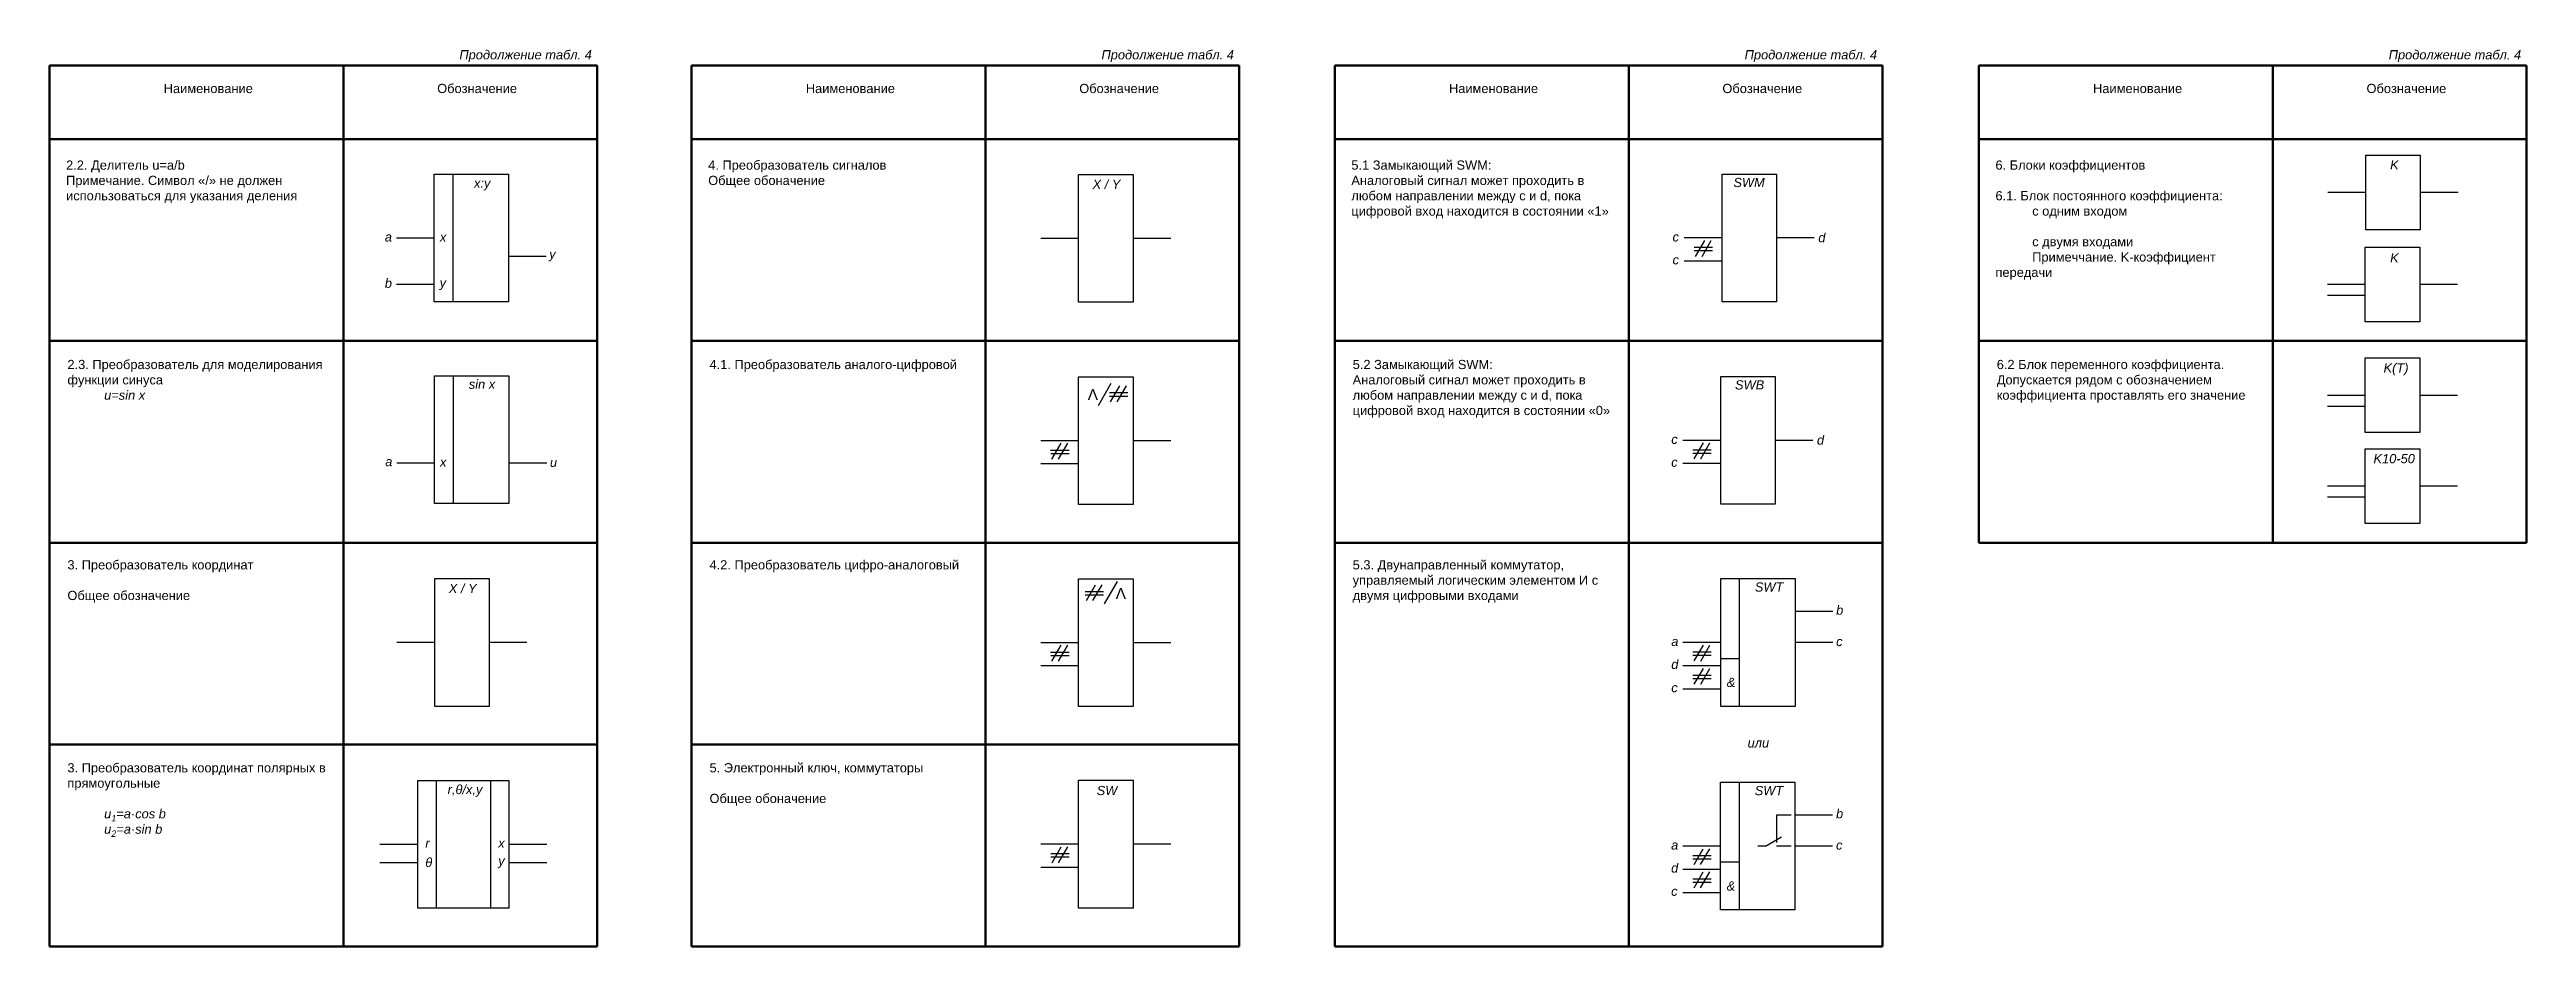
# Model space of a CAD drawing. Header units: millimetres. Extents: x 2750 to 4849, y 1844 to 2329.
# Drawn here: x 4175 to 4849, y 2085 to 2329 of the extents above; entities that cross this region are included whole.
import ezdxf

# ---------------------------------------------------------------- set-up
doc = ezdxf.new("R2010")
doc.units = ezdxf.units.MM
doc.layers.add('Слой1', color=3, linetype='Continuous', lineweight=50)
doc.styles.get("Standard").update_dxf_attribs({"font": 'arial.ttf'})

msp = doc.modelspace()

# ---------------------------------------------------------------- texts
at = {"char_height": 3, "width": 1.8209, "attachment_point": 1}
for insert in [(4457.53, 2236.52), (4465.14, 2182.41)]:
    msp.add_mtext('Ʌ', dxfattribs=dict(at, insert=insert))
at = {"layer": 'Слой1', "char_height": 2.5, "attachment_point": 1}
for s, width, heights, insert in [('{\\fArial|b0|i1|c204|p34;                      Продолжение табл. 4}', 61.7882, [-3.24], (4265.18, 2328.69)), ('{\\fArial|b0|i1|c204|p34;                      Продолжение табл. 4}', 61.7882, [-3.24], (4439.92, 2328.69)), ('{\\fArial|b0|i1|c204|p34;                      Продолжение табл. 4}', 61.7882, [-3.24], (4614.95, 2328.69)), ('{\\fArial|b0|i1|c204|p34;                      Продолжение табл. 4}', 61.7882, [-3.24], (4790.23, 2328.69)), ('Наименование', 2.5, [-2.54], (4206.07, 2319.52)), ('Обозначение', 2.5, [-2.6], (4280.49, 2319.52)), ('Наименование', 2.5, [-2.54], (4380.81, 2319.52)), ('Обозначение', 2.5, [-2.6], (4455.22, 2319.52)), ('Наименование', 2.5, [-2.54], (4555.84, 2319.52)), ('Обозначение', 2.5, [-2.6], (4630.25, 2319.52)), ('Наименование', 2.5, [-2.54], (4731.13, 2319.52)), ('Обозначение', 2.5, [-2.6], (4805.54, 2319.52)), ('\\A1;2.2. Делитель u=a/b\\PПримечание. Символ «/» не должен использоваться для указания деления', 71.1369, [66.26], (4179.5, 2298.68)), ('\\A1;4. Преобразователь сигналов\\PОбщее обоначение', 71.1369, [66.26], (4354.24, 2298.68)), ('\\A1;5.1 Замыкающий SWM:\\PАналоговый сигнал может проходить в любом направлении между c и d, пока цифровой вход находится в состоянии «1» ', 71.1369, [66.26], (4529.27, 2298.68)), ('\\A1;6. Блоки коэффициентов\\P\\P6.1. Блок постоянного коэффициента:\\P ^Iс одним входом\\P\\P^Iс двумя входами\\P^IПримеччание. K-коэффициент передачи', 71.1369, [66.26], (4704.56, 2298.68)), ('{\\fArial|b0|i1|c204|p34;K}', 2.5, [-2.5], (4811.97, 2298.76)), ('{\\fArial|b0|i1|c204|p34;x:y}', 2.5, [-3.23], (4290.51, 2293.77)), ('{\\fArial|b0|i1|c204|p34;X / Y}', 8.4159, [-2.58], (4458.85, 2293.46)), ('{\\fArial|b0|i1|c204|p34;SWM}', 2.5, [-2.59], (4633.24, 2293.95)), ('{\\fArial|b0|i1|c204|p34;a}', 2.5, [-2.54], (4266.24, 2279.13)), ('{\\fArial|b0|i1|c204|p34;x}', 2.5, [-2.5], (4281.22, 2279.09)), ('{\\fArial|b0|i1|c204|p34;с}', 2.5, [-2.54], (4616.69, 2279.15)), ('{\\fArial|b0|i1|c204|p34;d}', 2.5, [-2.54], (4656.35, 2278.96)), ('{\\fArial|b0|i1|c204|p34;y}', 2.5, [-3.23], (4310.98, 2274.5)), ('{\\fArial|b0|i1|c204|p34;с}', 2.5, [-2.54], (4616.69, 2272.92)), ('{\\fArial|b0|i1|c204|p34;K}', 2.5, [-2.5], (4811.97, 2273.45)), ('{\\fArial|b0|i1|c204|p34;b}', 2.5, [-2.54], (4266.24, 2266.56)), ('{\\fArial|b0|i1|c204|p34;y}', 8.4159, [-3.23], (4281.16, 2266.68)), ('\\A1;2.3. Преобразователь для моделирования функции синуса\\P^I{\\fArial|b0|i1|c204|p34;u=sin x} ', 71.1369, [66.26], (4179.86, 2244.44)), ('{\\fArial|b0|i1|c204|p34;sin x }', 8.7639, [-2.54], (4289.09, 2239.08)), ('\\A1;4.1. Преобразователь аналого-цифровой', 71.1369, [66.26], (4354.6, 2244.44)), ('\\A1;5.2 Замыкающий SWM:\\PАналоговый сигнал может проходить в любом направлении между c и d, пока цифровой вход находится в состоянии «0»', 71.1369, [66.26], (4529.63, 2244.44)), ('{\\fArial|b0|i1|c204|p34;SWB}', 2.5, [-2.59], (4633.68, 2238.9)), ('\\A1;6.2 Блок переменного коэффициента. Допускается рядом с обозначением коэффициента проставлять его значение', 71.1369, [66.26], (4704.91, 2244.44)), ('{\\fArial|b0|i1|c204|p34;K(T)}', 2.5, [-3.28], (4810.18, 2243.51)), ('{\\fArial|b0|i1|c204|p34;с}', 2.5, [-2.54], (4616.33, 2224.09)), ('{\\fArial|b0|i1|c204|p34;d}', 2.5, [-2.54], (4655.98, 2223.9)), ('{\\fArial|b0|i1|c204|p34;K10-50}', 2.5, [-2.55], (4807.44, 2218.84)), ('{\\fArial|b0|i1|c204|p34;a}', 2.5, [-2.54], (4266.34, 2218.04)), ('{\\fArial|b0|i1|c204|p34;x}', 2.5, [-2.5], (4281.25, 2217.89)), ('{\\fArial|b0|i1|c204|p34;u}', 2.5, [-2.54], (4311.18, 2217.83)), ('{\\fArial|b0|i1|c204|p34;с}', 2.5, [-2.54], (4616.33, 2217.86)), ('\\A1;3. Преобразователь координат\\P\\PОбщее обозначение{\\fArial|b0|i1|c204|p34;\\P}^I', 71.1369, [66.26], (4179.86, 2189.95)), ('\\A1;4.2. Преобразователь цифро-аналоговый{\\fArial|b0|i1|c204|p34;\\P}^I', 71.1369, [66.26], (4354.6, 2189.95)), ('\\A1;5.3. Двунаправленный коммутатор, \\Pуправляемый логическим элементом И с двумя цифровыми входами^I', 71.1369, [66.26], (4529.63, 2189.95)), ('{\\fArial|b0|i1|c204|p34;X / Y}', 8.4159, [-2.58], (4283.65, 2183.52)), ('{\\fArial|b0|i1|c204|p34;SWT}', 2.5, [-2.59], (4639.08, 2183.92)), ('{\\fArial|b0|i1|c204|p34;b}', 2.5, [-2.54], (4661.2, 2177.63)), ('{\\fArial|b0|i1|c204|p34;a}', 2.5, [-2.54], (4616.33, 2169.11)), ('{\\fArial|b0|i1|c204|p34;с}', 2.5, [-2.54], (4661.2, 2169.09)), ('{\\fArial|b0|i1|c204|p34;d}', 2.5, [-2.54], (4616.33, 2162.88)), ('{\\fArial|b0|i1|c204|p34;&}', 2.5, [-2.6], (4631.43, 2157.98)), ('{\\fArial|b0|i1|c204|p34;с}', 2.5, [-2.54], (4616.33, 2156.54)), ('{\\fArial|b0|i1|c204|p34;или}', 2.5, [-2.54], (4637.11, 2141.5)), ('\\A1;3. Преобразователь координат полярных в прямоугольные\\P\\P^I{\\fArial|b0|i1|c204|p34;u\\H0.7x;\\S^ 1;\\H1.42857x;=a}·{\\fArial|b0|i1|c204|p34;\\H1x;cos b\\P^Iu\\H0.7x;\\S^ 2;\\H1.42857x;=a}·{\\fArial|b0|i1|c204|p34;\\H1x;sin b}', 71.1369, [66.26], (4179.86, 2134.74)), ('\\A1;5. Электронный ключ, коммутаторы\\P\\PОбщее обоначение', 71.1369, [66.26], (4354.6, 2134.74)), ('{\\fArial|b0|i1|c204|p34;r,θ/x,y}', 8.4159, [-3.29], (4283.33, 2128.84)), ('{\\fArial|b0|i1|c204|p34;SW}', 2.5, [-2.59], (4459.97, 2128.56)), ('{\\fArial|b0|i1|c204|p34;SWT}', 2.5, [-2.59], (4639.04, 2128.54)), ('{\\fArial|b0|i1|c204|p34;b}', 2.5, [-2.54], (4661.17, 2122.25)), ('{\\fArial|b0|i1|c204|p34;r}', 8.4159, [-2.5], (4277.26, 2114.24)), ('{\\fArial|b0|i1|c204|p34;x}', 8.4159, [-2.5], (4297.1, 2114.25)), ('{\\fArial|b0|i1|c204|p34;a}', 2.5, [-2.54], (4616.29, 2113.74)), ('{\\fArial|b0|i1|c204|p34;с}', 2.5, [-2.54], (4661.17, 2113.72)), ('{\\fArial|b0|i1|c204|p34;θ}', 8.4159, [-2.59], (4277.26, 2109.01)), ('{\\fArial|b0|i1|c204|p34;y}', 8.4159, [-3.23], (4297.1, 2109.42)), ('{\\fArial|b0|i1|c204|p34;d}', 2.5, [-2.54], (4616.29, 2107.5)), ('{\\fArial|b0|i1|c204|p34;с}', 2.5, [-2.54], (4616.29, 2101.17)), ('{\\fArial|b0|i1|c204|p34;&}', 2.5, [-2.6], (4631.4, 2102.6))]:
    msp.add_mtext_dynamic_manual_height_columns(s, width=width, gutter_width=12.5, heights=heights, dxfattribs=dict(at, insert=insert))

# ---------------------------------------------------------------- linework, layer by layer
for p, q in [((4284.81, 2260.21), (4284.81, 2294.96)), ((4805.31, 2289.94), (4795.04, 2289.94)), ((4830.44, 2289.94), (4820.17, 2289.94)), ((4279.7, 2277.59), (4269.42, 2277.59)), ((4310.19, 2272.59), (4299.92, 2272.59)), ((4455.02, 2277.5), (4444.75, 2277.5)), ((4480.12, 2277.5), (4469.85, 2277.5)), ((4630.15, 2277.61), (4619.88, 2277.61)), ((4622.57, 2275.06), (4627.57, 2275.06)), ((4622.59, 2274.16), (4627.59, 2274.16)), ((4622.93, 2272.58), (4625.43, 2276.91)), ((4624.71, 2272.57), (4627.21, 2276.9)), ((4655.25, 2277.61), (4644.98, 2277.61)), ((4279.7, 2264.91), (4269.42, 2264.91)), ((4630.15, 2271.27), (4619.88, 2271.27)), ((4805.18, 2264.93), (4794.91, 2264.93)), ((4830.31, 2264.93), (4820.04, 2264.93)), ((4805.18, 2261.93), (4794.91, 2261.93)), ((4284.91, 2205.36), (4284.91, 2240.1)), ((4460.44, 2232.07), (4463.94, 2238.13)), ((4463.41, 2235.53), (4468.41, 2235.53)), ((4463.43, 2234.62), (4468.43, 2234.62)), ((4463.76, 2233.04), (4466.26, 2237.37)), ((4465.55, 2233.04), (4468.05, 2237.37)), ((4805.18, 2234.8), (4794.91, 2234.8)), ((4805.18, 2231.8), (4794.91, 2231.8)), ((4830.31, 2234.8), (4820.04, 2234.8)), ((4455.02, 2222.47), (4444.75, 2222.47)), ((4447.44, 2219.93), (4452.44, 2219.93)), ((4447.46, 2219.02), (4452.46, 2219.02)), ((4447.79, 2217.44), (4450.29, 2221.77)), ((4449.58, 2217.44), (4452.08, 2221.77)), ((4480.12, 2222.47), (4469.85, 2222.47)), ((4629.79, 2222.55), (4619.51, 2222.55)), ((4622.21, 2220.01), (4627.21, 2220.01)), ((4622.22, 2219.1), (4627.22, 2219.1)), ((4622.56, 2217.52), (4625.06, 2221.85)), ((4624.35, 2217.52), (4626.85, 2221.85)), ((4654.89, 2222.55), (4644.61, 2222.55)), ((4279.8, 2216.39), (4269.52, 2216.39)), ((4310.3, 2216.39), (4300.02, 2216.39)), ((4455.02, 2216.14), (4444.75, 2216.14)), ((4629.79, 2216.22), (4619.51, 2216.22)), ((4805.18, 2210.1), (4794.91, 2210.1)), ((4805.18, 2207.1), (4794.91, 2207.1)), ((4830.31, 2210.1), (4820.04, 2210.1)), ((4462.11, 2178.06), (4465.61, 2184.12)), ((4634.9, 2150.2), (4634.9, 2184.94)), ((4456.82, 2181.45), (4461.82, 2181.45)), ((4456.84, 2180.54), (4461.84, 2180.54)), ((4457.18, 2178.97), (4459.68, 2183.3)), ((4458.96, 2178.96), (4461.46, 2183.29)), ((4660.28, 2176.01), (4650.01, 2176.01)), ((4279.82, 2167.57), (4269.54, 2167.57)), ((4304.92, 2167.57), (4294.64, 2167.57)), ((4455.02, 2167.52), (4444.75, 2167.52)), ((4447.44, 2164.98), (4452.44, 2164.98)), ((4447.46, 2164.07), (4452.46, 2164.07)), ((4447.79, 2162.49), (4450.29, 2166.82)), ((4449.58, 2162.49), (4452.08, 2166.82)), ((4480.12, 2167.52), (4469.85, 2167.52)), ((4629.79, 2167.57), (4619.51, 2167.57)), ((4622.21, 2165.03), (4627.21, 2165.03)), ((4622.22, 2164.12), (4627.22, 2164.12)), ((4622.56, 2162.54), (4625.06, 2166.87)), ((4624.35, 2162.53), (4626.85, 2166.86)), ((4660.28, 2167.57), (4650.01, 2167.57)), ((4455.02, 2161.19), (4444.75, 2161.19)), ((4629.79, 2161.23), (4619.51, 2161.23)), ((4622.21, 2158.69), (4627.21, 2158.69)), ((4622.22, 2157.78), (4627.22, 2157.78)), ((4622.56, 2156.2), (4625.06, 2160.53)), ((4624.35, 2156.2), (4626.85, 2160.53)), ((4634.9, 2163.17), (4629.79, 2163.17)), ((4629.79, 2154.9), (4619.51, 2154.9)), ((4280.18, 2130.03), (4280.18, 2095.29)), ((4295.01, 2130.03), (4295.01, 2095.29)), ((4634.86, 2094.82), (4634.86, 2129.57)), ((4648.98, 2120.63), (4644.98, 2120.63)), ((4644.98, 2120.63), (4644.98, 2113.19)), ((4660.25, 2120.63), (4649.98, 2120.63)), ((4275.18, 2112.66), (4264.91, 2112.66)), ((4310.29, 2112.66), (4300.01, 2112.66)), ((4455.03, 2112.7), (4444.76, 2112.7)), ((4447.45, 2110.16), (4452.45, 2110.16)), ((4447.81, 2107.67), (4450.31, 2112)), ((4449.59, 2107.67), (4452.09, 2112)), ((4480.13, 2112.7), (4469.86, 2112.7)), ((4629.75, 2112.19), (4619.48, 2112.19)), ((4622.52, 2107.16), (4625.02, 2111.49)), ((4624.31, 2107.16), (4626.81, 2111.49)), ((4641.98, 2112.19), (4639.86, 2112.19)), ((4641.98, 2112.19), (4646.31, 2114.69)), ((4648.98, 2112.19), (4644.98, 2112.19)), ((4660.25, 2112.19), (4649.98, 2112.19)), ((4275.18, 2107.66), (4264.91, 2107.66)), ((4310.29, 2107.66), (4300.01, 2107.66)), ((4455.03, 2106.37), (4444.76, 2106.37)), ((4447.47, 2109.25), (4452.47, 2109.25)), ((4629.75, 2105.86), (4619.48, 2105.86)), ((4622.17, 2109.65), (4627.17, 2109.65)), ((4622.17, 2103.31), (4627.17, 2103.31)), ((4622.19, 2108.74), (4627.19, 2108.74)), ((4622.52, 2100.83), (4625.02, 2105.16)), ((4624.31, 2100.82), (4626.81, 2105.15)), ((4634.86, 2107.79), (4629.75, 2107.79)), ((4629.75, 2099.52), (4619.48, 2099.52)), ((4622.19, 2102.4), (4627.19, 2102.4))]:
    msp.add_line(p, q)
for points in [[(4805.31, 2300.09), (4820.17, 2300.09), (4820.17, 2279.78), (4805.31, 2279.78)], [(4279.7, 2294.96), (4299.92, 2294.96), (4299.92, 2260.21), (4279.7, 2260.21)], [(4455.02, 2294.87), (4469.85, 2294.87), (4469.85, 2260.13), (4455.02, 2260.13)], [(4630.15, 2294.98), (4644.98, 2294.98), (4644.98, 2260.24), (4630.15, 2260.24)], [(4805.18, 2275.09), (4820.04, 2275.09), (4820.04, 2254.77), (4805.18, 2254.77)], [(4805.18, 2244.96), (4820.04, 2244.96), (4820.04, 2224.65), (4805.18, 2224.65)], [(4279.8, 2240.1), (4300.02, 2240.1), (4300.02, 2205.36), (4279.8, 2205.36)], [(4455.02, 2239.85), (4469.85, 2239.85), (4469.85, 2205.1), (4455.02, 2205.1)], [(4629.79, 2239.93), (4644.61, 2239.93), (4644.61, 2205.18), (4629.79, 2205.18)], [(4805.18, 2220.25), (4820.04, 2220.25), (4820.04, 2199.94), (4805.18, 2199.94)], [(4279.82, 2184.94), (4294.64, 2184.94), (4294.64, 2150.19), (4279.82, 2150.19)], [(4455.02, 2184.9), (4469.85, 2184.9), (4469.85, 2150.15), (4455.02, 2150.15)], [(4629.79, 2184.94), (4650.01, 2184.94), (4650.01, 2150.2), (4629.79, 2150.2)], [(4275.18, 2130.03), (4300.01, 2130.03), (4300.01, 2095.29), (4275.18, 2095.29)], [(4455.03, 2130.08), (4469.86, 2130.08), (4469.86, 2095.33), (4455.03, 2095.33)], [(4629.75, 2129.57), (4649.98, 2129.57), (4649.98, 2094.82), (4629.75, 2094.82)]]:
    msp.add_lwpolyline(points, close=True)
at = {"layer": 'Слой1'}
for p, q in [((4174.99, 2324.52), (4324.02, 2324.52)), ((4174.99, 2084.9), (4174.99, 2324.52)), ((4254.99, 2324.52), (4254.99, 2084.9)), ((4324.02, 2324.52), (4324.02, 2084.9)), ((4349.73, 2324.52), (4498.75, 2324.52)), ((4349.73, 2084.9), (4349.73, 2324.52)), ((4429.73, 2324.52), (4429.73, 2084.9)), ((4498.75, 2324.52), (4498.75, 2084.9)), ((4524.76, 2324.52), (4673.78, 2324.52)), ((4524.76, 2084.9), (4524.76, 2324.52)), ((4604.76, 2324.52), (4604.76, 2084.9)), ((4673.78, 2324.52), (4673.78, 2084.9)), ((4700.04, 2324.52), (4849.07, 2324.52)), ((4700.04, 2194.71), (4700.04, 2324.52)), ((4780.04, 2324.52), (4780.04, 2194.71)), ((4849.07, 2324.52), (4849.07, 2194.71)), ((4174.99, 2304.52), (4324.02, 2304.52)), ((4349.73, 2304.52), (4498.75, 2304.52)), ((4524.76, 2304.52), (4673.78, 2304.52)), ((4700.04, 2304.52), (4849.07, 2304.52)), ((4174.99, 2249.61), (4324.02, 2249.61)), ((4349.73, 2249.61), (4498.75, 2249.61)), ((4524.76, 2249.61), (4673.78, 2249.61)), ((4700.04, 2249.61), (4849.07, 2249.61)), ((4174.99, 2194.71), (4324.02, 2194.71)), ((4349.73, 2194.71), (4498.75, 2194.71)), ((4524.76, 2194.71), (4673.78, 2194.71)), ((4700.04, 2194.71), (4849.07, 2194.71)), ((4174.99, 2139.8), (4324.02, 2139.8)), ((4349.73, 2139.8), (4498.75, 2139.8)), ((4174.99, 2084.9), (4324.02, 2084.9)), ((4349.73, 2084.9), (4498.75, 2084.9)), ((4524.76, 2084.9), (4673.78, 2084.9))]:
    msp.add_line(p, q, dxfattribs=at)

msp.set_redraw_order([(e.dxf.handle, doc.entitydb.next_handle()) for e in msp.query("TEXT MTEXT ATTDEF DIMENSION ARC_DIMENSION")])  # texts and dimensions are drawn at this point

doc.saveas('drawing.dxf')
